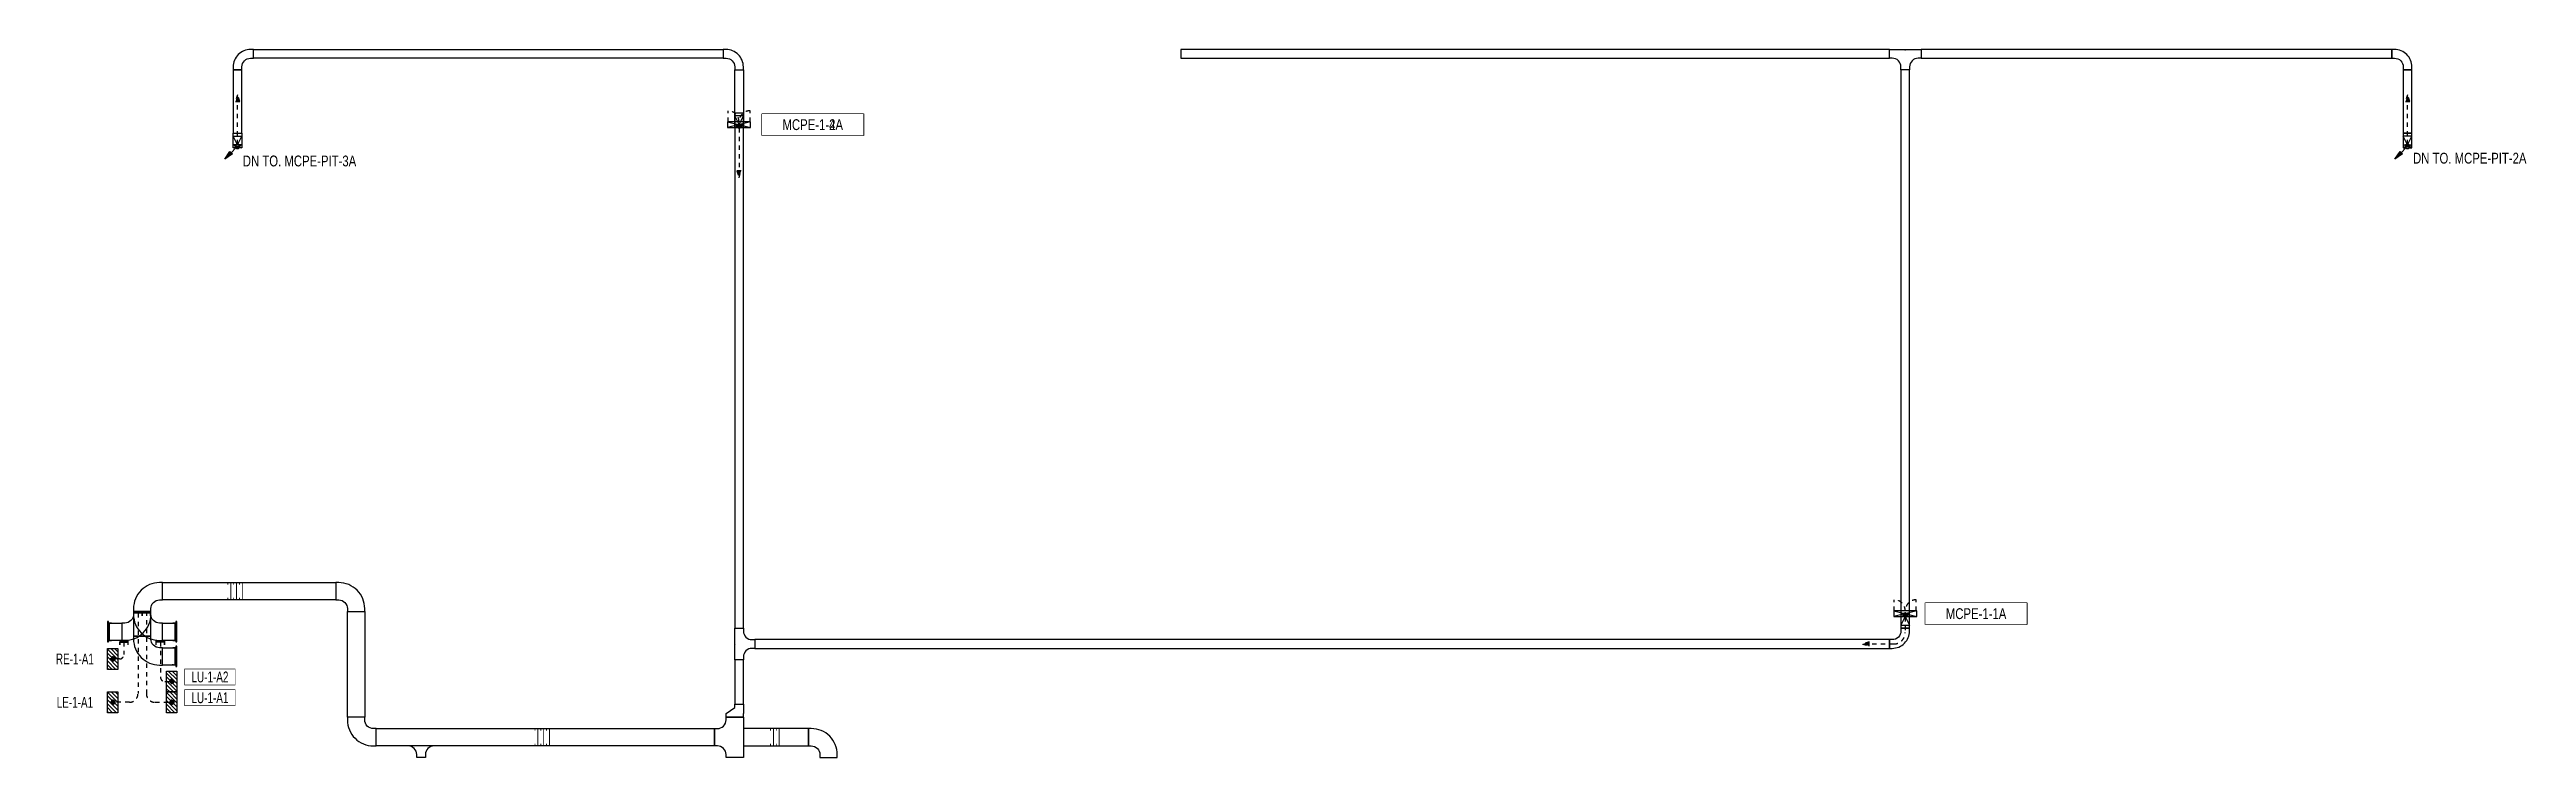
# Model space of a CAD drawing. Header units: millimetres. Extents: x 88028 to 500787, y -530175 to 1035835.
# Drawn here: x 90449 to 176147, y -233495 to -208995 of the extents above; entities that cross this region are included whole.
import ezdxf
from ezdxf.enums import TextEntityAlignment as Align

# ---------------------------------------------------------------- set-up
doc = ezdxf.new("R2010")
doc.units = ezdxf.units.MM
doc.header["$LTSCALE"] = 150
doc.linetypes.add('CONTINOUS', pattern=[0])
doc.linetypes.add('D1', pattern=[3, 1, -1, 1])
doc.layers.get('Defpoints').update_dxf_attribs({"color": 150})
for name, color, linetype in [('------01 Distribution Panel', 3, 'Continuous'), ('------01 Distribution Panel_UPS_Emgency', 232, 'Continuous'), ('------01 Motor Control Panel or Center', 4, 'Continuous'), ('-----00 LV_CABLE', 2, 'Continuous'), ('-----26 Electrical Cable Tray', 200, 'Continuous'), ('-----26 Electrical Cable Tray_LV_공용', 200, 'Continuous'), ('-----26 Electrical Cable Tray_건물(UPS)', 100, 'Continuous'), ('-----26 Electrical Cable Tray_건물(일반)', 20, 'Continuous'), ('-----30 Text', 2, 'Continuous')]:
    doc.layers.add(name, color=color, linetype=linetype)
doc.styles.add('ELEC', font='')
doc.styles.add('LGR', font='LGSmHaTR.ttf')
doc.styles.get("Standard").update_dxf_attribs({"font": ''})
doc.styles.get('ELEC').set_extended_font_data('Dotum')
doc.styles.get('Standard').set_extended_font_data('Dotum')
doc.dimstyles.new('전기통신참고용-치수', dxfattribs={"dimscale": 15, "dimtxt": 2, "dimasz": 0, "dimexe": 0, "dimexo": 0, "dimgap": 0.4, "dimtad": 4, "dimdec": 0, "dimzin": 0, "dimdsep": 46, "dimtxsty": 'Standard', "dimblk": 'NONE', "dimcen": 0, "dimse1": 1, "dimse2": 1, "dimsd1": 1, "dimsd2": 1, "dimclrd": 8, "dimclre": 8, "dimclrt": 8, "dimadec": 0, "dimazin": 0, "dimtfac": 1, "dimtdec": 0, "dimtix": 1, "dimtmove": 2, "dimatfit": 0, "dimldrblk": 'NONE', "dimfxl": 2, "dimtolj": 1, "dimtzin": 0, "dimarcsym": 0})

# ---------------------------------------------------------------- blocks, each defined once
blk = doc.blocks.new('*U8')
at = {"color": 0}
blk.add_lwpolyline([(0, 0), (-100, 0, -0.414214), (-400, 300), (-400, 400), (-1000, 400), (-1000, 300, 0.414214), (-100, -600), (0, -600)], format="xyb", close=True, dxfattribs=at)
blk.add_text('W:600(ELBOW 90)', height=10, dxfattribs=at).set_placement((-5, -590), align=Align.MIDDLE_RIGHT)
blk = doc.blocks.new('A02')
h = blk.add_hatch()
h.set_pattern_fill('ANSI31', color=256, scale=25, style=0)
h.set_pattern_definition([(45, (-2000, -19200), (-56.1266, 56.1266), [])])
h.paths.add_polyline_path([(-300, 300), (-300, 0), (300, 0), (300, 300)])
blk.add_lwpolyline([(300, 0), (-300, 0), (-300, 300), (300, 300)], close=True)
blk = doc.blocks.new('*U10')
at = {"linetype": 'Continuous', "ltscale": 0.1}
for p, q in [((-250, 57), (-250, 59)), ((-200, 57), (-200, 59)), ((-150, 57), (-150, 59)), ((-100, 57), (-100, 59)), ((-50, 57), (-50, 59)), ((0, 57), (0, 59)), ((50, 57), (50, 59)), ((100, 57), (100, 59)), ((150, 57), (150, 59)), ((200, 57), (200, 59)), ((250, 57), (250, 59))]:
    blk.add_line(p, q, dxfattribs=at)
blk.add_lwpolyline([(350, 0), (350, 40), (-350, 40), (-350, 0)], close=True, dxfattribs=at)
for points in [[(-300, 40), (-300, 140), (-275, 140), (-275, 137), (-297, 137), (-297, 40)], [(-297, 59), (297, 59)], [(-297, 57), (297, 57)], [(297, 43), (-297, 43)], [(300, 40), (300, 140), (275, 140), (275, 137), (297, 137), (297, 40)]]:
    blk.add_lwpolyline(points, dxfattribs=at)
blk.add_text('W600*H100', height=10, dxfattribs=at).set_placement((-340, 10), align=Align.MIDDLE_LEFT)
blk = doc.blocks.new('O08')
blk.add_hatch(color=256).paths.add_polyline_path([(120, 51), (-120, 51), (-120, 0), (120, 0)])
blk.add_lwpolyline([(120, 127.5), (120, 0), (-120, 0), (-120, 127.5), (-120, 51), (120, 51)])
blk = doc.blocks.new('TRAY(VERT)')
at = {"color": 0}
for p, q in [((0, 400), (0, 500)), ((0, 500), (300, 500)), ((0, 0), (0, 400)), ((300, 0), (0, 0)), ((300, 500), (300, 400)), ((300, 400), (300, 0))]:
    blk.add_line(p, q, dxfattribs=at)
at = {"color": 8}
for p, q in [((150, 100), (0, 400)), ((0, 400), (300, 400)), ((0, 100), (300, 0)), ((0, 0), (300, 100)), ((300, 100), (0, 100)), ((150, 100), (300, 400))]:
    blk.add_line(p, q, dxfattribs=at)
blk = doc.blocks.new('*U6')
at = {"color": 0}
blk.add_lwpolyline([(-400, 400), (-400, 300, 0.414214), (-100, 0), (0, 0), (0, -600), (-1400, -600), (-1400, 0), (-1300, 0, 0.414214), (-1000, 300), (-1000, 400)], format="xyb", close=True, dxfattribs=at)
at = {"color": 0, "style": 'LGR'}
blk.add_text('W:600(TEE)', height=10, dxfattribs=at).set_placement((-700, -565), align=Align.MIDDLE)
blk = doc.blocks.new('*D24')
at = {"layer": 'Defpoints', "color": 0, "transparency": 16777216}
for p in [(0, 600), (0, 600), (0, 0)]:
    blk.add_point(p, dxfattribs=at)
at = {"color": 8, "transparency": 16777216, "insert": (21, 300), "char_height": 30, "attachment_point": 5, "rotation": 90, "style": 'LGR'}
blk.add_mtext('\\A1;{\\C0;600}', dxfattribs=at)
blk = doc.blocks.new('_None')
blk = doc.blocks.new('*D25')
at = {"layer": 'Defpoints', "color": 0, "transparency": 16777216}
for p in [(-450, 300), (-450, 300), (-450, 0)]:
    blk.add_point(p, dxfattribs=at)
at = {"color": 8, "transparency": 16777216, "insert": (-471, 150), "char_height": 30, "attachment_point": 5, "rotation": 90, "style": 'LGR'}
blk.add_mtext('\\A1;{\\C0;300}', dxfattribs=at)
blk = doc.blocks.new('MCP_EQUIPMENT-2')
for p, q in [((200, 400), (0, -400)), ((200, -400), (0, 400))]:
    blk.add_line(p, q)
at = {"color": 1, "linetype": 'D1'}
for p, q in [((200, 380), (580, 380)), ((200, -380), (580, -380))]:
    blk.add_line(p, q, dxfattribs=at)
blk.add_lwpolyline([(200, 400), (0, 400), (0, -400), (200, -400)], close=True)
for centre, start, end in [((200, 380), 270, 0), ((200, -380), 0, 90)]:
    blk.add_arc(centre, 380, start, end, dxfattribs=at)
blk = doc.blocks.new('11')
at = {"linetype": 'D1'}
h = blk.add_hatch(color=256, dxfattribs=at)
edge = h.paths.add_edge_path()
edge.add_arc((0, 0), 75, 0, 360)
blk.add_circle((0, 0), 75, dxfattribs=at)
for p in [(-75, 0), (0, 75), (75, 0), (0, -75)]:
    blk.add_point(p, dxfattribs=at)
blk = doc.blocks.new('*U27')
at = {"color": 0}
blk.add_lwpolyline([(0, 0), (-100, 0, -0.414214), (-400, 300), (-400, 400), (-700, 400), (-700, 300, 0.414214), (-100, -300), (0, -300)], format="xyb", close=True, dxfattribs=at)
blk.add_text('W:300(ELBOW 90)', height=10, dxfattribs=at).set_placement((-5, -290), align=Align.MIDDLE_RIGHT)
blk = doc.blocks.new('*U26')
at = {"color": 0}
blk.add_lwpolyline([(-1100, 0), (-1000, 0, 0.414214), (-700, 300), (-700, 400), (-400, 400), (-400, 300, 0.414214), (-100, 0), (0, 0), (0, -300), (-1100, -300)], format="xyb", close=True, dxfattribs=at)
at = {"color": 0, "style": 'LGR'}
blk.add_text('W:300(TEE)', height=10, dxfattribs=at).set_placement((-550, -265), align=Align.MIDDLE)
blk = doc.blocks.new('22')
at = {"linetype": 'D1'}
h = blk.add_hatch(color=0, dxfattribs=at)
h.dxf.hatch_style = 1
h.paths.add_polyline_path([(0, 0), (-241, 75), (-241, -75)])
at = {"color": 0, "linetype": 'D1'}
blk.add_lwpolyline([(-241, -75), (0, 0), (-241, 75)], close=True, dxfattribs=at)
blk = doc.blocks.new('O01')
blk.add_hatch(color=256).paths.add_polyline_path([(-149, -218), (-218, -149), (-368, -368)])
blk.add_line((-46, -46), (-184, -184))
blk.add_lwpolyline([(-368, -368), (-149, -218), (-218, -149), (-368, -368)])
blk.add_circle((0, 0), 65)
for p in [(-65, 0), (-65, 0), (0, 65), (0, 65), (65, 0), (65, 0), (0, -65), (0, -65)]:
    blk.add_point(p)
blk = doc.blocks.new('*U43')
at = {"color": 0}
blk.add_lwpolyline([(0, 0), (-100, 0, -0.414214), (-400, 300), (-400, 400), (-700, 400), (-700, 300, 0.414214), (-100, -300), (0, -300)], format="xyb", close=True, dxfattribs=at)
blk.add_text('W:300(ELBOW 90)', height=10, dxfattribs=at).set_placement((-5, -290), align=Align.MIDDLE_RIGHT)
blk = doc.blocks.new('*U38')
at = {"color": 0}
blk.add_lwpolyline([(0, 0), (-100, 0, -0.414214), (-400, 300), (-400, 400), (-700, 400), (-700, 300, 0.414214), (-100, -300), (0, -300)], format="xyb", close=True, dxfattribs=at)
blk.add_text('W:300(ELBOW 90)', height=10, dxfattribs=at).set_placement((-5, -290), align=Align.MIDDLE_RIGHT)
blk = doc.blocks.new('*U28')
at = {"color": 0}
blk.add_lwpolyline([(0, 0), (-100, 0, -0.414214), (-400, 300), (-400, 400), (-700, 400), (-700, 300, 0.414214), (-100, -300), (0, -300)], format="xyb", close=True, dxfattribs=at)
blk.add_text('W:300(ELBOW 90)', height=10, dxfattribs=at).set_placement((-5, -290), align=Align.MIDDLE_RIGHT)
blk = doc.blocks.new('*U29')
at = {"color": 0}
blk.add_lwpolyline([(-1100, 0), (-1000, 0, 0.414214), (-700, 300), (-700, 400), (-400, 400), (-400, 300, 0.414214), (-100, 0), (0, 0), (0, -300), (-1100, -300)], format="xyb", close=True, dxfattribs=at)
at = {"color": 0, "style": 'LGR'}
blk.add_text('W:300(TEE)', height=10, dxfattribs=at).set_placement((-550, -265), align=Align.MIDDLE)
blk = doc.blocks.new('*U23')
at = {"color": 0}
for points in [[(-450, 300), (-450, 0), (-325, 0), (-325, 0)], [(-325, 300), (-325, 300), (-450, 300), (-450, 0)], [(-125, 600), (-125, 600), (-325, 300), (-325, 300)], [(-325, 0), (-325, 0), (-125, 0), (-125, 0)], [(0, 0), (0, 600), (-125, 600), (-125, 600)], [(0, 200), (0, 0), (-125, 0), (-125, 0)]]:
    blk.add_lwpolyline(points, dxfattribs=at)
for base, p1, p2, override, picture, middle in [((-450, 300), (-450, 0), (-450, 300), {"dimtad": 1, "dimtxsty": 'LGR', "dimclrd": 8, "dimclre": 8, "dimclrt": 8}, '*D25', (-471.4, 150)), ((0, 600), (0, 0), (0, 600), {"dimtxsty": 'LGR', "dimclrd": 8, "dimclre": 8, "dimclrt": 8}, '*D24', (21.4, 300))]:
    dim = blk.add_linear_dim(base=base, p1=p1, p2=p2, angle=90, text='{\\C0;<>}', dimstyle='전기통신참고용-치수', override=override, dxfattribs=at)
    dim.commit()
    dim.dimension.update_dxf_attribs({"geometry": picture, "text_midpoint": middle})

msp = doc.modelspace()

# ---------------------------------------------------------------- linework, layer by layer
at = {"layer": '------01 Distribution Panel_UPS_Emgency', "color": 1, "elevation": 0}
msp.add_lwpolyline([(95121, -231690), (96876, -231690), (96876, -231165), (95121, -231165)], close=True, dxfattribs=at)
at = {"layer": '------01 Motor Control Panel or Center', "linetype": 'CONTINOUS'}
for points in [[(118607, -211225), (118607, -211965), (115104, -211965), (115104, -211225)], [(158857, -228148), (158857, -228888), (155354, -228888), (155354, -228148)]]:
    msp.add_lwpolyline(points, close=True, dxfattribs=at)
at = {"layer": '-----00 LV_CABLE', "linetype": 'D1'}
for points in [[(96954, -212267), (96954, -210799)], [(172034, -212267), (172034, -210799)], [(114304, -211720), (114304, -213191)]]:
    msp.add_lwpolyline(points, dxfattribs=at)
for points in [[(93510, -228506), (93510, -231285, -0.414214), (93210, -231585), (92721, -231585)], [(93798, -228445), (93798, -231285, 0.414214), (94098, -231585), (94599, -231585)], [(154654, -228643), (154654, -229168, -0.414214), (154254, -229568), (153410, -229568)]]:
    msp.add_lwpolyline(points, format="xyb", dxfattribs=at)
at = {"layer": '-----26 Electrical Cable Tray'}
for points in [[(113754, -209295), (97504, -209295), (97504, -208995), (113754, -208995)], [(129586, -209295), (154104, -209295), (154104, -208995), (129586, -208995)], [(155204, -209295), (171484, -209295), (171484, -208995), (155204, -208995)], [(96804, -211895), (97104, -211895), (97104, -209695), (96804, -209695)], [(114454, -211695), (114154, -211695), (114154, -209695), (114454, -209695)], [(154504, -229018), (154804, -229018), (154804, -209695), (154504, -209695)], [(171884, -211895), (172184, -211895), (172184, -209695), (171884, -209695)], [(114154, -229018), (114454, -229018), (114454, -211695), (114154, -211695)], [(94354, -228045), (94354, -227445), (100354, -227445), (100354, -228045)], [(93354, -229295), (93954, -229295), (93954, -228445), (93354, -228445)], [(101354, -232095), (100754, -232095), (100754, -228445), (101354, -228445)], [(114854, -229418), (114854, -229718), (154104, -229718), (154104, -229418)], [(114154, -231645), (114454, -231645), (114454, -230118), (114154, -230118)], [(113454, -232495), (113454, -233095), (101754, -233095), (101754, -232495)]]:
    msp.add_lwpolyline(points, close=True, dxfattribs=at)
at = {"layer": '-----26 Electrical Cable Tray_LV_공용', "const_width": 30}
for points in [[(96619, -227520), (96619, -227445), (96719, -227445), (96719, -228045), (96619, -228045), (96619, -227970)], [(107245, -232570), (107245, -232495), (107345, -232495), (107345, -233095), (107245, -233095), (107245, -233020)]]:
    msp.add_lwpolyline(points, dxfattribs=at)
at = {"layer": '-----26 Electrical Cable Tray_건물(UPS)'}
for points in [[(94354, -228045), (94354, -227445), (100354, -227445), (100354, -228045)], [(101354, -232095), (100754, -232095), (100754, -228445), (101354, -228445)], [(94795, -229445), (94354, -229445), (94354, -228845), (94795, -228845)], [(113454, -232495), (113454, -233095), (101754, -233095), (101754, -232495)]]:
    msp.add_lwpolyline(points, close=True, dxfattribs=at)
at = {"layer": '-----26 Electrical Cable Tray_건물(UPS)', "const_width": 30}
for points in [[(97019, -227520), (97019, -227445), (97119, -227445), (97119, -228045), (97019, -228045), (97019, -227970)], [(97019, -227520), (97019, -227445), (97119, -227445), (97119, -228045), (97019, -228045), (97019, -227970)], [(107645, -232570), (107645, -232495), (107745, -232495), (107745, -233095), (107645, -233095), (107645, -233020)], [(107645, -232570), (107645, -232495), (107745, -232495), (107745, -233095), (107645, -233095), (107645, -233020)]]:
    msp.add_lwpolyline(points, dxfattribs=at)
at = {"layer": '-----26 Electrical Cable Tray_건물(UPS)', "elevation": 0}
msp.add_lwpolyline([(103854, -233095), (103754, -233095, 0.414214), (103454, -233395), (103454, -233495), (103154, -233495), (103154, -233395, 0.414214), (102854, -233095), (102754, -233095)], format="xyb", dxfattribs=at)
msp.add_lwpolyline([(116704, -232495), (114454, -232495), (114454, -233095), (116704, -233095)], close=True, dxfattribs=at)
at = {"layer": '-----26 Electrical Cable Tray_건물(UPS)', "const_width": 30, "elevation": 0}
msp.add_lwpolyline([(115596, -232570), (115596, -232495), (115696, -232495), (115696, -233095), (115596, -233095), (115596, -233020)], dxfattribs=at)
at = {"layer": '-----26 Electrical Cable Tray_건물(일반)'}
for points in [[(94354, -228045), (94354, -227445), (100354, -227445), (100354, -228045)], [(101354, -232095), (100754, -232095), (100754, -228445), (101354, -228445)], [(101354, -232095), (100754, -232095), (100754, -228445), (101354, -228445)], [(113454, -232495), (113454, -233095), (101754, -233095), (101754, -232495)]]:
    msp.add_lwpolyline(points, close=True, dxfattribs=at)
at = {"layer": '-----26 Electrical Cable Tray_건물(일반)', "const_width": 30}
for points in [[(96819, -227520), (96819, -227445), (96919, -227445), (96919, -228045), (96819, -228045), (96819, -227970)], [(96819, -227520), (96819, -227445), (96919, -227445), (96919, -228045), (96819, -228045), (96819, -227970)], [(107445, -232570), (107445, -232495), (107545, -232495), (107545, -233095), (107445, -233095), (107445, -233020)], [(107445, -232570), (107445, -232495), (107545, -232495), (107545, -233095), (107445, -233095), (107445, -233020)]]:
    msp.add_lwpolyline(points, dxfattribs=at)
at = {"layer": '-----26 Electrical Cable Tray_건물(일반)', "elevation": 0}
msp.add_lwpolyline([(116704, -232495), (114454, -232495), (114454, -233095), (116704, -233095)], close=True, dxfattribs=at)
at = {"layer": '-----26 Electrical Cable Tray_건물(일반)', "const_width": 30, "elevation": 0}
msp.add_lwpolyline([(115396, -232570), (115396, -232495), (115496, -232495), (115496, -233095), (115396, -233095), (115396, -233020)], dxfattribs=at)

# ---------------------------------------------------------------- block references
at = {"layer": '------01 Distribution Panel', "xscale": 1.2, "yscale": 1.2, "zscale": 1.2, "rotation": 270}
for p in [(92454, -230085), (92454, -231585)]:
    msp.add_blockref('A02', p, dxfattribs=at)
at = {"layer": '------01 Distribution Panel_UPS_Emgency', "xscale": 1.2, "yscale": 1.2, "zscale": 1.2, "rotation": 270}
msp.add_blockref('A02', (94494, -231585), dxfattribs=at)
at = {"layer": '------01 Motor Control Panel or Center', "rotation": 89.99999999999999}
msp.add_blockref('MCP_EQUIPMENT-2', (154654, -228618), dxfattribs=at)
at = {"layer": '-----00 LV_CABLE', "linetype": 'D1'}
for p, rotation in [((96954, -210558), 90), ((172034, -210558), 90), ((114304, -213432), 270), ((153170, -229568), 180)]:
    msp.add_blockref('22', p, dxfattribs=dict(at, rotation=rotation))
for p in [(114304, -211645), (154654, -228568)]:
    msp.add_blockref('11', p, dxfattribs=at)
at = {"layer": '-----00 LV_CABLE', "linetype": 'D1', "yscale": 1.2, "zscale": 1.2}
for name, p, xscale, rotation in [('O01', (96954, -212345), -1.2, 270), ('O01', (172034, -212345), -1.2, 270), ('O08', (93510, -228445), 1.2, 180), ('O08', (93798, -228445), 1.2, 180), ('O08', (93021, -229445), -1.2, 180), ('O08', (94286, -229445), 1.2, 180)]:
    msp.add_blockref(name, p, dxfattribs=dict(at, xscale=xscale, rotation=rotation))
at = {"layer": '-----26 Electrical Cable Tray'}
for name, p, rotation in [('*U43', (97104, -209695), 270), ('*U28', (113754, -209295), 180), ('*U29', (154104, -209295), 180), ('*U38', (171484, -209295), 180), ('*U8', (93954, -228445), 270), ('*U8', (100354, -228045), 180), ('*U26', (114454, -230118), 270), ('*U27', (154504, -229018), 89.99999999999999), ('*U6', (113854, -232095), 89.99999999999999)]:
    msp.add_blockref(name, p, dxfattribs=dict(at, rotation=rotation))
at = {"layer": '-----26 Electrical Cable Tray', "xscale": -1}
for p in [(114454, -211695), (172184, -212395), (172184, -212395)]:
    msp.add_blockref('TRAY(VERT)', p, dxfattribs=at)
at = {"layer": '-----26 Electrical Cable Tray'}
for name, p in [('TRAY(VERT)', (96804, -212395)), ('*U8', (94354, -229695)), ('*U8', (101754, -232495))]:
    msp.add_blockref(name, p, dxfattribs=at)
at = {"layer": '-----26 Electrical Cable Tray', "xscale": -1}
for name, p, rotation in [('TRAY(VERT)', (154504, -228518), 180), ('TRAY(VERT)', (154504, -228518), 180), ('*U23', (114454, -232095), 90)]:
    msp.add_blockref(name, p, dxfattribs=dict(at, rotation=rotation))
at = {"layer": '-----26 Electrical Cable Tray_건물(UPS)'}
for name, p, rotation in [('*U8', (93954, -228445), 270), ('*U8', (100354, -228045), 180), ('*U10', (94854, -229145), 89.99999999999999), ('*U8', (116704, -233095), 180)]:
    msp.add_blockref(name, p, dxfattribs=dict(at, rotation=rotation))
for p in [(94354, -228845), (101754, -232495)]:
    msp.add_blockref('*U8', p, dxfattribs=at)
at = {"layer": '-----26 Electrical Cable Tray_건물(일반)'}
for p, rotation in [((93954, -228445), 270), ((100354, -228045), 180), ((93354, -228445), 90), ((116704, -233095), 180)]:
    msp.add_blockref('*U8', p, dxfattribs=dict(at, rotation=rotation))
msp.add_blockref('*U8', (101754, -232495), dxfattribs=at)

# ---------------------------------------------------------------- texts
at = {"layer": '-----30 Text', "style": 'ELEC', "width": 0.8}
for s, p in [('DN TO. MCPE-PIT-3A', (99098, -212852)), ('DN TO. MCPE-PIT-2A', (174185, -212755))]:
    msp.add_text(s, height=375, dxfattribs=at).set_placement(p, align=Align.MIDDLE)

# ---------------------------------------------------------------- next in the draw order: wipeouts: each hides what was drawn before it
at = {"color": 1}
for points, layer in [([(90449, -230347), (92204, -230347), (92204, -229822), (90449, -229822)], '------01 Distribution Panel'), ([(90449, -231847), (92204, -231847), (92204, -231322), (90449, -231322)], '------01 Distribution Panel'), ([(95121, -231690), (96876, -231690), (96876, -231165), (95121, -231165)], '------01 Distribution Panel_UPS_Emgency'), ([(115104, -211225), (118607, -211225), (118607, -211965), (115104, -211965)], '------01 Motor Control Panel or Center'), ([(155354, -228148), (158857, -228148), (158857, -228888), (155354, -228888)], '------01 Motor Control Panel or Center')]:
    msp.add_wipeout(points, dxfattribs=at).dxf.layer = layer

# ---------------------------------------------------------------- next in the draw order: linework, layer by layer
at = {"layer": '------01 Distribution Panel_UPS_Emgency', "color": 1, "elevation": 0}
msp.add_lwpolyline([(95121, -230970), (96876, -230970), (96876, -230445), (95121, -230445)], close=True, dxfattribs=at)
at = {"layer": '------01 Motor Control Panel or Center', "linetype": 'CONTINOUS'}
for points in [[(118607, -211225), (118607, -211965), (115104, -211965), (115104, -211225)], [(158857, -228148), (158857, -228888), (155354, -228888), (155354, -228148)]]:
    msp.add_lwpolyline(points, close=True, dxfattribs=at)
at = {"layer": '-----00 LV_CABLE', "linetype": 'D1', "elevation": 0}
msp.add_lwpolyline([(93021, -229506), (93021, -229935, -0.414214), (92871, -230085), (92559, -230085)], format="xyb", dxfattribs=at)
at = {"layer": '-----26 Electrical Cable Tray_건물(일반)', "elevation": 0}
msp.add_lwpolyline([(92512, -228845), (92954, -228845), (92954, -229445), (92512, -229445)], close=True, dxfattribs=at)

# ---------------------------------------------------------------- next in the draw order: block references
at = {"layer": '------01 Distribution Panel_UPS_Emgency', "xscale": 1.2, "yscale": 1.2, "zscale": 1.2, "rotation": 270}
msp.add_blockref('A02', (94494, -230865), dxfattribs=at)
at = {"layer": '------01 Motor Control Panel or Center', "rotation": 89.99999999999999}
for p in [(114304, -211695), (154654, -228618)]:
    msp.add_blockref('MCP_EQUIPMENT-2', p, dxfattribs=at)
at = {"layer": '-----00 LV_CABLE', "linetype": 'D1'}
for p in [(92634, -230085), (92634, -231585), (94674, -231585)]:
    msp.add_blockref('11', p, dxfattribs=at)
at = {"layer": '-----26 Electrical Cable Tray_건물(일반)', "rotation": 270}
msp.add_blockref('*U10', (92454, -229145), dxfattribs=at)

# ---------------------------------------------------------------- next in the draw order: texts
at = {"layer": '------01 Distribution Panel', "style": 'ELEC', "width": 0.7}
for s, p in [('RE-1-A1', (91326, -230085)), ('LE-1-A1', (91326, -231585))]:
    msp.add_text(s, height=375, dxfattribs=at).set_placement(p, align=Align.MIDDLE_CENTER)

# ---------------------------------------------------------------- next in the draw order: wipeouts: each hides what was drawn before it
at = {"color": 1}
for points, layer in [([(95121, -230970), (96876, -230970), (96876, -230445), (95121, -230445)], '------01 Distribution Panel_UPS_Emgency'), ([(115104, -211225), (118607, -211225), (118607, -211965), (115104, -211965)], '------01 Motor Control Panel or Center'), ([(155354, -228148), (158857, -228148), (158857, -228888), (155354, -228888)], '------01 Motor Control Panel or Center')]:
    msp.add_wipeout(points, dxfattribs=at).dxf.layer = layer

# ---------------------------------------------------------------- next in the draw order: linework, layer by layer
at = {"layer": '-----00 LV_CABLE', "linetype": 'D1'}
msp.add_lwpolyline([(94286, -229506), (94286, -230715, 0.414214), (94436, -230865), (94749, -230865)], format="xyb", dxfattribs=at)
at = {"layer": '-----26 Electrical Cable Tray'}
msp.add_lwpolyline([(94354, -229695), (94814, -229695), (94814, -230295), (94354, -230295)], close=True, dxfattribs=at)

# ---------------------------------------------------------------- next in the draw order: block references
at = {"layer": '-----00 LV_CABLE', "linetype": 'D1'}
msp.add_blockref('11', (94674, -230865), dxfattribs=at)
at = {"layer": '-----26 Electrical Cable Tray', "rotation": 89.99999999999999}
msp.add_blockref('*U10', (94854, -229995), dxfattribs=at)

# ---------------------------------------------------------------- next in the draw order: texts
at = {"layer": '------01 Distribution Panel_UPS_Emgency', "style": 'ELEC', "width": 0.7}
for s, p in [('LU-1-A2', (95999, -230708)), ('LU-1-A1', (95999, -231428))]:
    msp.add_text(s, height=375, dxfattribs=at).set_placement(p, align=Align.MIDDLE_CENTER)
at = {"layer": '------01 Motor Control Panel or Center', "linetype": 'CONTINOUS', "style": 'ELEC', "width": 0.8}
for s, p in [('MCPE-1-4A', (116855, -211595)), ('MCPE-1-2A', (116855, -211595)), ('MCPE-1-1A', (157105, -228518)), ('MCPE-1-1A', (157105, -228518))]:
    msp.add_text(s, height=375, dxfattribs=at).set_placement(p, align=Align.MIDDLE)

doc.saveas('drawing.dxf')
